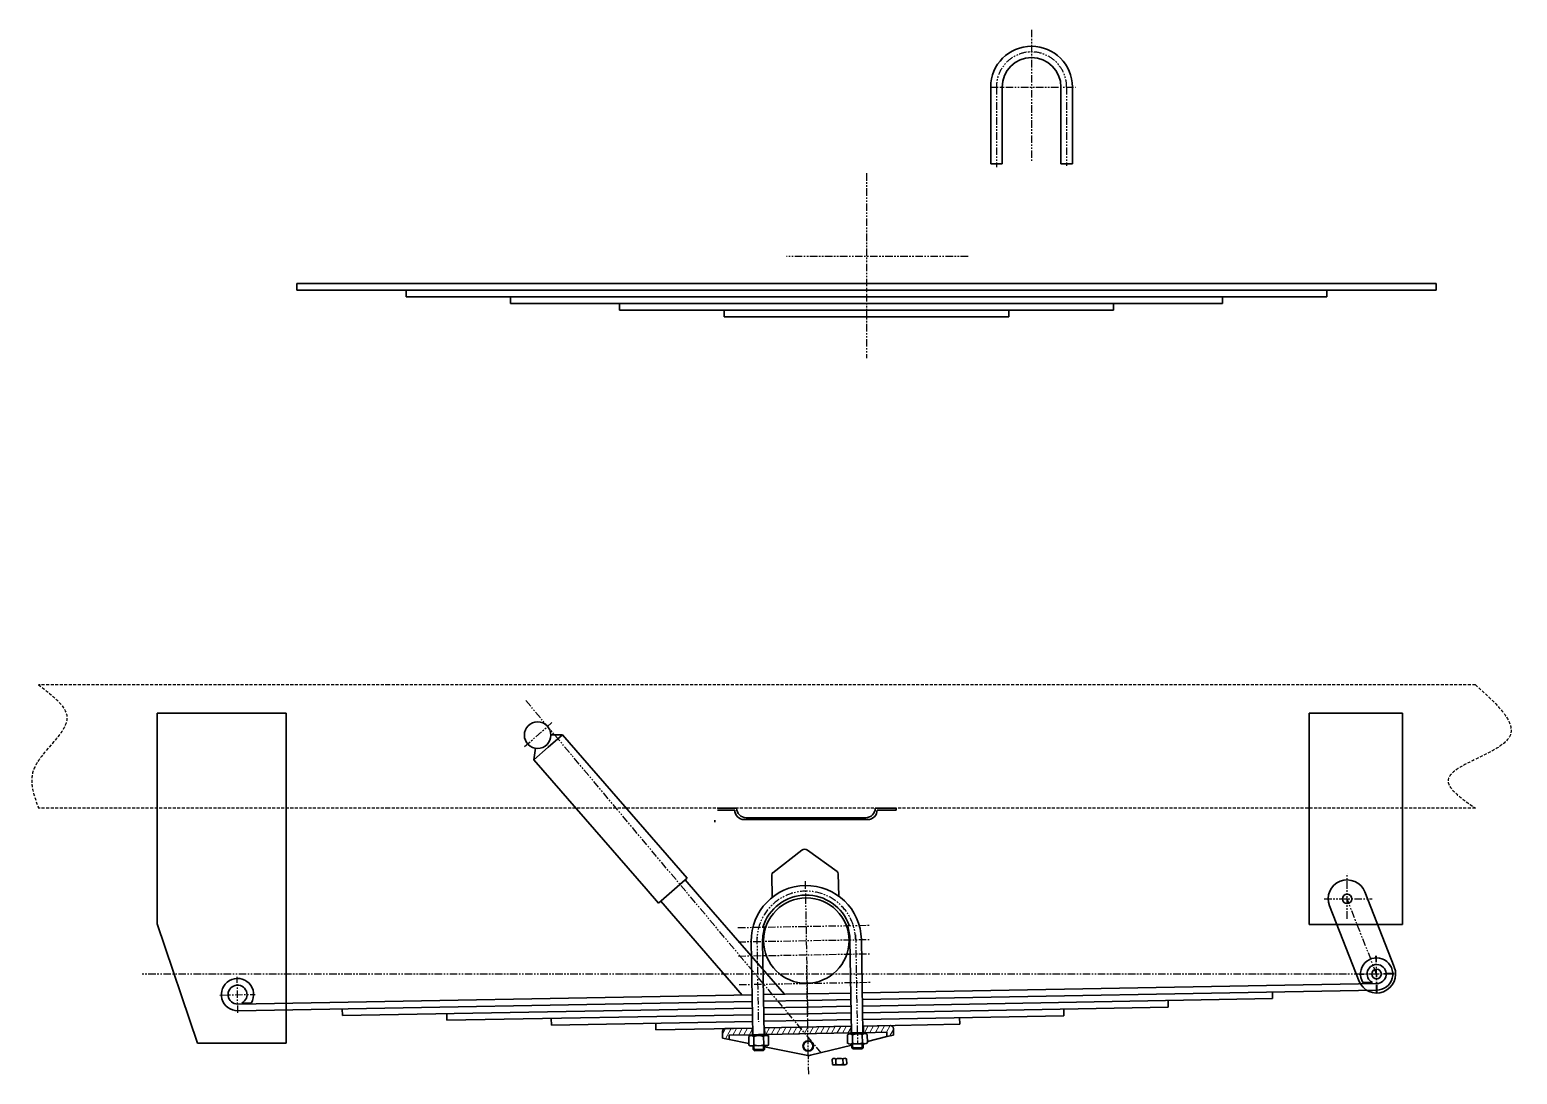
# Model space of a CAD drawing. Header units: millimetres. Extents: x -4667 to 8941, y -1665 to 5310.
# Drawn here: x 4580 to 6147, y -402 to 698 of the extents above; entities that cross this region are included whole.
import ezdxf

# ---------------------------------------------------------------- set-up
doc = ezdxf.new("R2010")
doc.units = ezdxf.units.MM
doc.linetypes.add('DASHED2', pattern=[9.525, 6.35, -3.175])
doc.linetypes.add('PHANTOM2', pattern=[31.75, 15.875, -3.175, 3.175, -3.175, 3.175, -3.175])
for name, color, linetype in [('双点划线、', 3, 'PHANTOM2'), ('细实线', 3, 'CONTINUOUS'), ('虚线', 4, 'DASHED2')]:
    doc.layers.add(name, color=color, linetype=linetype)
doc.layers.add('粗实线', color=2, linetype='CONTINUOUS', lineweight=30)

msp = doc.modelspace()

# ---------------------------------------------------------------- linework, layer by layer
at = {"layer": '双点划线、', "ltscale": 0.5}
for p, q in [((5635.4, 697.7), (5635.4, 558.2)), ((5592.4, 637.4), (5681.8, 637.4)), ((5598.4, 637.4), (5598.4, 552.9)), ((5672.4, 637.4), (5672.4, 554.3)), ((5461.6, 546.7), (5461.6, 352.1)), ((5568.6, 459.1), (5377.2, 459.1)), ((5414, -379.4), (5102.4, -8)), ((5101.3, -57), (5130.3, -31.7)), ((5397, -198.8), (5399.6, -341.6)), ((5967.8, -238.3), (5967.8, -190.5)), ((5943.7, -217.3), (5994.2, -217.3)), ((5998.9, -296.4), (5967.8, -217.3)), ((5326.2, -247.5), (5464.8, -245)), ((5326.4, -262.5), (5465.1, -260)), ((5346.1, -257.2), (5347.7, -346.9)), ((5450.1, -255.3), (5452.1, -369.1)), ((5326.7, -277.5), (5465.4, -275)), ((5999.6, -315.7), (5998.2, -277.4)), ((5998.9, -315.7), (5998.9, -277.4)), ((5998.9, -296.4), (4698.6, -296.4)), ((5400.7, -401.9), (5398.6, -287.1)), ((6017.4, -295.7), (5980.5, -297)), ((6017.4, -296.4), (5980.5, -296.4)), ((4799.4, -337.4), (4798.7, -299.2)), ((5327.3, -307.5), (5465.9, -305)), ((5327.3, -307.5), (5465.9, -305)), ((4780.6, -318.5), (4817.5, -317.8))]:
    msp.add_line(p, q, dxfattribs=at)
for centre, radius, start, end in [((5635.4, 637.4), 37, 0, 180), ((5398.2, -261.2), 52, 1.0392, 181.0392)]:
    msp.add_arc(centre, radius, start, end, dxfattribs=at)
at = {"layer": '粗实线', "ltscale": 0.5}
for p, q in [((5592.4, 556.4), (5592.4, 637.4)), ((5604.4, 556.4), (5604.4, 637.4)), ((5666.4, 556.4), (5666.4, 637.4)), ((5678.4, 556.4), (5678.4, 637.4)), ((5598.4, 556.4), (5592.4, 556.4)), ((5598.4, 556.4), (5604.4, 556.4)), ((5672.4, 556.4), (5666.4, 556.4)), ((5672.4, 556.4), (5678.4, 556.4)), ((5461.6, 430.6), (4861.6, 430.6)), ((4861.6, 430.6), (4861.6, 423.6)), ((4861.6, 423.6), (5461.6, 423.6)), ((4976.6, 423.6), (4976.6, 416.6)), ((5461.6, 430.6), (6061.6, 430.6)), ((6061.6, 423.6), (5461.6, 423.6)), ((5946.6, 423.6), (5946.6, 416.6)), ((6061.6, 430.6), (6061.6, 423.6)), ((4976.6, 416.6), (5461.6, 416.6)), ((5086.6, 416.6), (5086.6, 409.6)), ((5086.6, 409.6), (5461.6, 409.6)), ((5201.6, 409.6), (5201.6, 402.6)), ((5946.6, 416.6), (5461.6, 416.6)), ((5836.6, 409.6), (5461.6, 409.6)), ((5721.6, 409.6), (5721.6, 402.6)), ((5836.6, 416.6), (5836.6, 409.6)), ((5201.6, 402.6), (5461.6, 402.6)), ((5311.6, 402.6), (5311.6, 395.6)), ((5311.6, 395.6), (5461.6, 395.6)), ((5721.6, 402.6), (5461.6, 402.6)), ((5611.6, 395.6), (5461.6, 395.6)), ((5611.6, 402.6), (5611.6, 395.6)), ((4714.3, -21.8), (4714.3, -243.5)), ((4714.3, -21.8), (4850.3, -21.8)), ((4850.3, -369.2), (4850.3, -21.8)), ((5927.8, -21.8), (5927.8, -244.3)), ((5927.8, -21.8), (6026.3, -21.8)), ((6026.3, -244.3), (6026.3, -21.8)), ((5126.4, -57.7), (5141.5, -44.6)), ((5141.5, -44.6), (5129.2, -44.6)), ((5141.5, -44.6), (5272.8, -195.4)), ((5111.3, -70.8), (5126.4, -57.7)), ((5111.3, -70.8), (5113, -58.7)), ((5229.5, -206.6), (5111.3, -70.8)), ((5324.8, -121.8), (5304.8, -121.8)), ((5304.8, -123.8), (5322.8, -123.8)), ((5322.8, -123.8), (5322.8, -123.8)), ((5324.8, -121.8), (5324.8, -121.8)), ((5492.8, -121.8), (5470.8, -121.8)), ((5470.8, -121.8), (5470.8, -121.8)), ((5472.8, -123.8), (5472.8, -123.8)), ((5472.8, -123.8), (5492.8, -123.8)), ((5492.8, -123.8), (5492.8, -121.8)), ((5301.7, -134.4), (5301.8, -136.4)), ((5332.8, -133.8), (5462.8, -133.8)), ((5460.8, -131.8), (5334.8, -131.8)), ((5393.4, -166.1), (5363.1, -189.7)), ((5399.4, -166), (5430.6, -188.4)), ((5270.5, -197.4), (5242.6, -221.7)), ((5272.8, -195.4), (5270.5, -197.4)), ((5270.5, -197.4), (5283.7, -212.5)), ((5362.3, -215.6), (5361.9, -192.1)), ((5432.3, -214.4), (5431.9, -190.8)), ((5242.6, -221.7), (5229.5, -206.6)), ((5283.7, -212.5), (5375.2, -317.7)), ((5986.4, -209.9), (6017.5, -289)), ((5330.8, -318.5), (5244.9, -219.7)), ((5949.2, -224.6), (5980.5, -304.3)), ((4714.3, -243.5), (4757, -369.2)), ((5354.4, -247), (5352.4, -247.1)), ((5355.5, -247), (5354.4, -247)), ((5440.6, -246.4), (5443.4, -245.4)), ((6026.3, -244.3), (5927.8, -244.3)), ((5340.2, -262.3), (5341.9, -360.3)), ((5352.2, -262.1), (5353.9, -360.1)), ((5444.2, -260.4), (5445.9, -358.4)), ((5456.2, -260.2), (5457.9, -358.2)), ((5356, -277), (5352.4, -277.1)), ((5440.9, -275.5), (5444.4, -275.4)), ((5457.2, -316.2), (5999.1, -306.4)), ((5999.2, -313.4), (5457.3, -323.2)), ((5984.5, -305.4), (5994.5, -305.4)), ((5341.2, -318.3), (4799.3, -328.1)), ((4799.4, -335.1), (5341.3, -325.3)), ((4813.7, -326.9), (4803.6, -327)), ((5399.2, -317.2), (5353.2, -318.1)), ((5353.3, -325.1), (5399.3, -324.2)), ((5399.2, -317.2), (5445.2, -316.4)), ((5445.3, -323.4), (5399.3, -324.2)), ((5889.3, -322.3), (5457.4, -330.2)), ((5779.4, -324.3), (5779.5, -331.3)), ((5889.2, -315.3), (5889.3, -322.3)), ((4909.4, -333.1), (4909.5, -340.1)), ((4909.5, -340.1), (5341.4, -332.3)), ((5019.5, -338.1), (5019.6, -345.1)), ((5019.6, -345.1), (5341.6, -339.3)), ((5129.6, -343.1), (5129.7, -350.1)), ((5353.4, -332.1), (5399.4, -331.2)), ((5353.6, -339.1), (5399.6, -338.2)), ((5445.4, -330.4), (5399.4, -331.2)), ((5445.5, -337.4), (5399.6, -338.2)), ((5445.7, -344.4), (5399.7, -345.2)), ((5779.5, -331.3), (5457.5, -337.2)), ((5669.6, -340.3), (5457.7, -344.2)), ((5559.7, -342.3), (5559.8, -349.3)), ((5669.5, -333.3), (5669.6, -340.3)), ((5129.7, -350.1), (5341.7, -346.3)), ((5239.7, -348.1), (5239.8, -355.1)), ((5341.8, -353.3), (5239.8, -355.1)), ((5341, -361.3), (5340.9, -360.3)), ((5348, -361.2), (5346.9, -360.2)), ((5347.9, -360.2), (5359.4, -360)), ((5350, -361.1), (5348.9, -360.2)), ((5353.7, -346.1), (5399.7, -345.2)), ((5445.8, -351.4), (5353.8, -353.1)), ((5355, -361), (5354.9, -360)), ((5444.2, -359.4), (5459.7, -359.1)), ((5444.9, -359.4), (5444.9, -358.4)), ((5451.9, -359.3), (5444.9, -359.4)), ((5446.9, -369.3), (5446.8, -360.3)), ((5451.9, -359.3), (5450.9, -358.3)), ((5451.9, -358.3), (5463.4, -358.1)), ((5451.9, -359.3), (5458.9, -359.2)), ((5453.9, -359.2), (5452.9, -358.3)), ((5457.3, -369.1), (5457.2, -360.1)), ((5559.8, -349.3), (5457.8, -351.2)), ((5458.9, -359.2), (5458.9, -358.2)), ((5462.5, -369), (5462.4, -360)), ((4757, -369.2), (4850.3, -369.2)), ((5337.8, -371.3), (5337.6, -362.3)), ((5340.2, -361.3), (5355.8, -361)), ((5340.4, -372.1), (5356, -371.8)), ((5348, -361.2), (5341, -361.3)), ((5342.9, -371.2), (5342.8, -362.2)), ((5348, -361.2), (5355, -361)), ((5353.3, -371), (5353.2, -362)), ((5358.5, -370.9), (5358.4, -361.9)), ((5441.7, -369.4), (5441.6, -360.4)), ((5444.4, -370.2), (5459.9, -369.9)), ((5425.6, -386), (5425.7, -391.5)), ((5429.3, -385.9), (5429.4, -391.4)), ((5430.4, -385.3), (5430.4, -385.3)), ((5436.8, -385.8), (5436.9, -391.3)), ((5440.6, -385.7), (5440.7, -391.2)), ((5427.5, -392.1), (5438.8, -391.9))]:
    msp.add_line(p, q, dxfattribs=at)
at = {"layer": '粗实线', "lineweight": 13, "ltscale": 0.169873}
msp.add_line((5313.2, -353.8), (5309.9, -359.7), dxfattribs=at)
at = {"layer": '粗实线', "lineweight": 35, "ltscale": 0.175}
for p, q in [((5309.9, -356.9), (5310, -363.9)), ((5341.4, -360.3), (5341.3, -353.3)), ((5354.4, -360.1), (5354.3, -353.1)), ((5445.4, -358.4), (5445.3, -351.4)), ((5458.4, -358.2), (5458.3, -351.2)), ((5489.9, -353.6), (5490, -360.6))]:
    msp.add_line(p, q, dxfattribs=at)
at = {"layer": '粗实线', "lineweight": 35}
for p, q in [((5341.3, -353.3), (5312.8, -353.8)), ((5341.4, -360.3), (5317, -360.7)), ((5445.3, -351.4), (5354.3, -353.1)), ((5445.4, -358.4), (5354.4, -360.1)), ((5486.8, -350.7), (5458.3, -351.2)), ((5482.9, -357.7), (5458.4, -358.2)), ((5337.7, -369.6), (5317, -365.3)), ((5398.2, -382), (5354.2, -373)), ((5402.5, -381.9), (5446.2, -371.3)), ((5462.5, -367.3), (5483, -362.3))]:
    msp.add_line(p, q, dxfattribs=at)
at = {"layer": '粗实线', "lineweight": 13, "ltscale": 0.308204}
msp.add_line((5319, -353.7), (5313, -364.5), dxfattribs=at)
at = {"layer": '粗实线', "lineweight": 13, "ltscale": 0.202072}
for p, q in [((5324.8, -353.6), (5320.9, -360.7)), ((5330.5, -353.5), (5326.6, -360.6)), ((5336.3, -353.4), (5332.4, -360.5)), ((5359.4, -353), (5355.5, -360)), ((5365.2, -352.9), (5361.3, -359.9)), ((5370.9, -352.8), (5367, -359.8)), ((5376.7, -352.6), (5372.8, -359.7)), ((5394, -352.3), (5390.1, -359.4)), ((5399.8, -352.2), (5395.9, -359.3)), ((5405.6, -352.1), (5401.7, -359.2)), ((5411.4, -352), (5407.4, -359.1)), ((5417.1, -351.9), (5413.2, -359)), ((5440.2, -351.5), (5436.3, -358.6)), ((5474.9, -350.9), (5470.9, -357.9)), ((5480.6, -350.8), (5476.7, -357.8)), ((5486.4, -350.7), (5482.5, -357.7))]:
    msp.add_line(p, q, dxfattribs=at)
at = {"layer": '粗实线', "lineweight": 13, "ltscale": 0.163825}
msp.add_line((5341.3, -354.6), (5338.2, -360.3), dxfattribs=at)
at = {"layer": '粗实线', "lineweight": 35, "ltscale": 0.1625}
for p, q in [((5347.9, -360.2), (5341.4, -360.3)), ((5354.4, -360.1), (5347.9, -360.2)), ((5451.9, -358.3), (5445.4, -358.4)), ((5458.4, -358.2), (5451.9, -358.3))]:
    msp.add_line(p, q, dxfattribs=at)
at = {"layer": '粗实线', "lineweight": 13, "ltscale": 0.202073}
for p, q in [((5382.5, -352.5), (5378.6, -359.6)), ((5388.3, -352.4), (5384.4, -359.5)), ((5422.9, -351.8), (5419, -358.9)), ((5428.7, -351.7), (5424.8, -358.8)), ((5434.4, -351.6), (5430.5, -358.7)), ((5463.3, -351.1), (5459.4, -358.2)), ((5469.1, -351), (5465.2, -358))]:
    msp.add_line(p, q, dxfattribs=at)
at = {"layer": '粗实线', "lineweight": 13, "ltscale": 0.167671}
msp.add_line((5445.3, -352.6), (5442.1, -358.5), dxfattribs=at)
at = {"layer": '粗实线', "lineweight": 35, "ltscale": 0.114375}
for p, q in [((5482.9, -357.7), (5483, -362.3)), ((5317, -360.7), (5317, -365.3))]:
    msp.add_line(p, q, dxfattribs=at)
at = {"layer": '粗实线', "lineweight": 13, "ltscale": 0.195235}
msp.add_line((5489.9, -354.7), (5486.1, -361.5), dxfattribs=at)
at = {"layer": '粗实线', "lineweight": 35, "ltscale": 0.179375}
for p, q in [((5310, -363.9), (5317, -365.3)), ((5490, -360.6), (5483, -362.3))]:
    msp.add_line(p, q, dxfattribs=at)
at = {"layer": '粗实线'}
for p, q in [((5342.2, -372.1), (5342.2, -375.9)), ((5354.2, -375.7), (5342.2, -375.9)), ((5343.5, -377.1), (5342.2, -375.9)), ((5354.2, -375.7), (5353.1, -376.9)), ((5354.2, -371.9), (5354.2, -375.7)), ((5446.1, -370.2), (5446.2, -374)), ((5458.2, -373.8), (5446.2, -374)), ((5447.4, -375.2), (5446.2, -374)), ((5457, -375), (5447.4, -375.2)), ((5458.2, -373.8), (5457, -375)), ((5458.1, -370), (5458.2, -373.8)), ((5353.1, -376.9), (5343.5, -377.1))]:
    msp.add_line(p, q, dxfattribs=at)
at = {"layer": '粗实线', "ltscale": 0.5}
for centre, radius in [((5115.2, -44.9), 14), ((5398.2, -261.2), 45), ((5967.8, -217.3), 5), ((5998.9, -296.4), 5), ((5400.2, -372.2), 5)]:
    msp.add_circle(centre, radius, dxfattribs=at)
at = {"layer": '粗实线', "lineweight": 35}
msp.add_circle((5400.2, -372.2), 5.5, dxfattribs=at)
at = {"layer": '粗实线', "ltscale": 0.5}
for centre, radius, start, end in [((5635.4, 637.4), 43, 0, 180), ((5635.4, 637.4), 31, 0, 180), ((5332.8, -123.8), 10, 180, 270), ((5334.8, -121.8), 10, 180, 270), ((5460.8, -121.8), 10, 270, 0), ((5462.8, -123.8), 10, 270, 0), ((5396.5, -170.1), 5, 54.2897, 127.7887), ((5398.2, -261.2), 58, 1.0392, 181.0392), ((5364.9, -192), 3, 127.7887, 181.0392), ((5428.9, -190.9), 3, 1.0392, 54.2897), ((5967.8, -217.3), 20, 21.4861, 201.4861), ((5398.2, -261.2), 47.9, 19.2904, 162.788), ((5398.2, -261.2), 46, 162.0077, 181.0392), ((5398.2, -261.2), 46, 1.0392, 19.2904), ((5998.9, -296.4), 17, 270, 211.9657), ((5998.9, -296.4), 20, 201.4861, 21.4861), ((5998.9, -296.4), 10, 270, 244.1581), ((4799.1, -318.1), 17, 329.0735, 271.0392), ((4799.1, -318.1), 10, 296.8811, 271.0392), ((5444.2, -363.6), 4.2, 52.826, 129.2524), ((5452.2, -374.7), 15.4, 71.3863, 110.692), ((5459.8, -363.3), 4.2, 52.826, 129.2524), ((5340.2, -365.5), 4.2, 52.826, 129.2524), ((5340.3, -367.9), 4.2, 232.826, 309.2524), ((5348.2, -376.6), 15.4, 71.3863, 110.692), ((5347.9, -356.5), 15.4, 251.3863, 290.692), ((5355.8, -365.2), 4.2, 52.826, 129.2524), ((5355.9, -367.6), 4.2, 232.826, 309.2524), ((5444.3, -366), 4.2, 232.826, 309.2524), ((5451.9, -354.6), 15.4, 251.3863, 290.692), ((5459.9, -365.7), 4.2, 232.826, 309.2524), ((5427.5, -388.3), 3.03, 52.826, 129.2524), ((5427.5, -389.1), 3.03, 232.826, 309.2524), ((5433.3, -396.4), 11.2, 71.3863, 110.692), ((5433, -380.8), 11.2, 251.3863, 290.692), ((5438.7, -388.1), 3.03, 52.826, 129.2524), ((5438.7, -388.9), 3.03, 232.826, 309.2524)]:
    msp.add_arc(centre, radius, start, end, dxfattribs=at)
at = {"layer": '粗实线', "lineweight": 35}
for centre, radius, start, end in [((5312.9, -356.8), 3, 91.0392, 181.0392), ((5486.9, -353.7), 3, 1.0392, 91.0392), ((5400.2, -372.2), 10, 258.3588, 283.7196)]:
    msp.add_arc(centre, radius, start, end, dxfattribs=at)
at = {"layer": '细实线'}
for p, q in [((5343.5, -377.1), (5343.4, -372.1)), ((5353.1, -376.9), (5353, -371.9)), ((5447.4, -375.2), (5447.3, -370.2)), ((5457, -375), (5456.9, -370))]:
    msp.add_line(p, q, dxfattribs=at)
at = {"layer": '虚线', "ltscale": 0.5}
for p, q in [((4957.9, 8.2), (4589.5, 8.2)), ((6102.9, 8.2), (4957.9, 8.2)), ((4957.9, -121.8), (4589.5, -121.8)), ((6102.9, -121.8), (4957.9, -121.8))]:
    msp.add_line(p, q, dxfattribs=at)
for points in [[(4589.5, 8.2), (4619.4, -26.1), (4583.3, -84.6), (4589.5, -121.8)], [(6102.9, 8.2), (6138.8, -46.6), (6074.2, -93.3), (6102.9, -121.8)]]:
    msp.add_spline(points, degree=3, dxfattribs=at)

doc.saveas('drawing.dxf')
